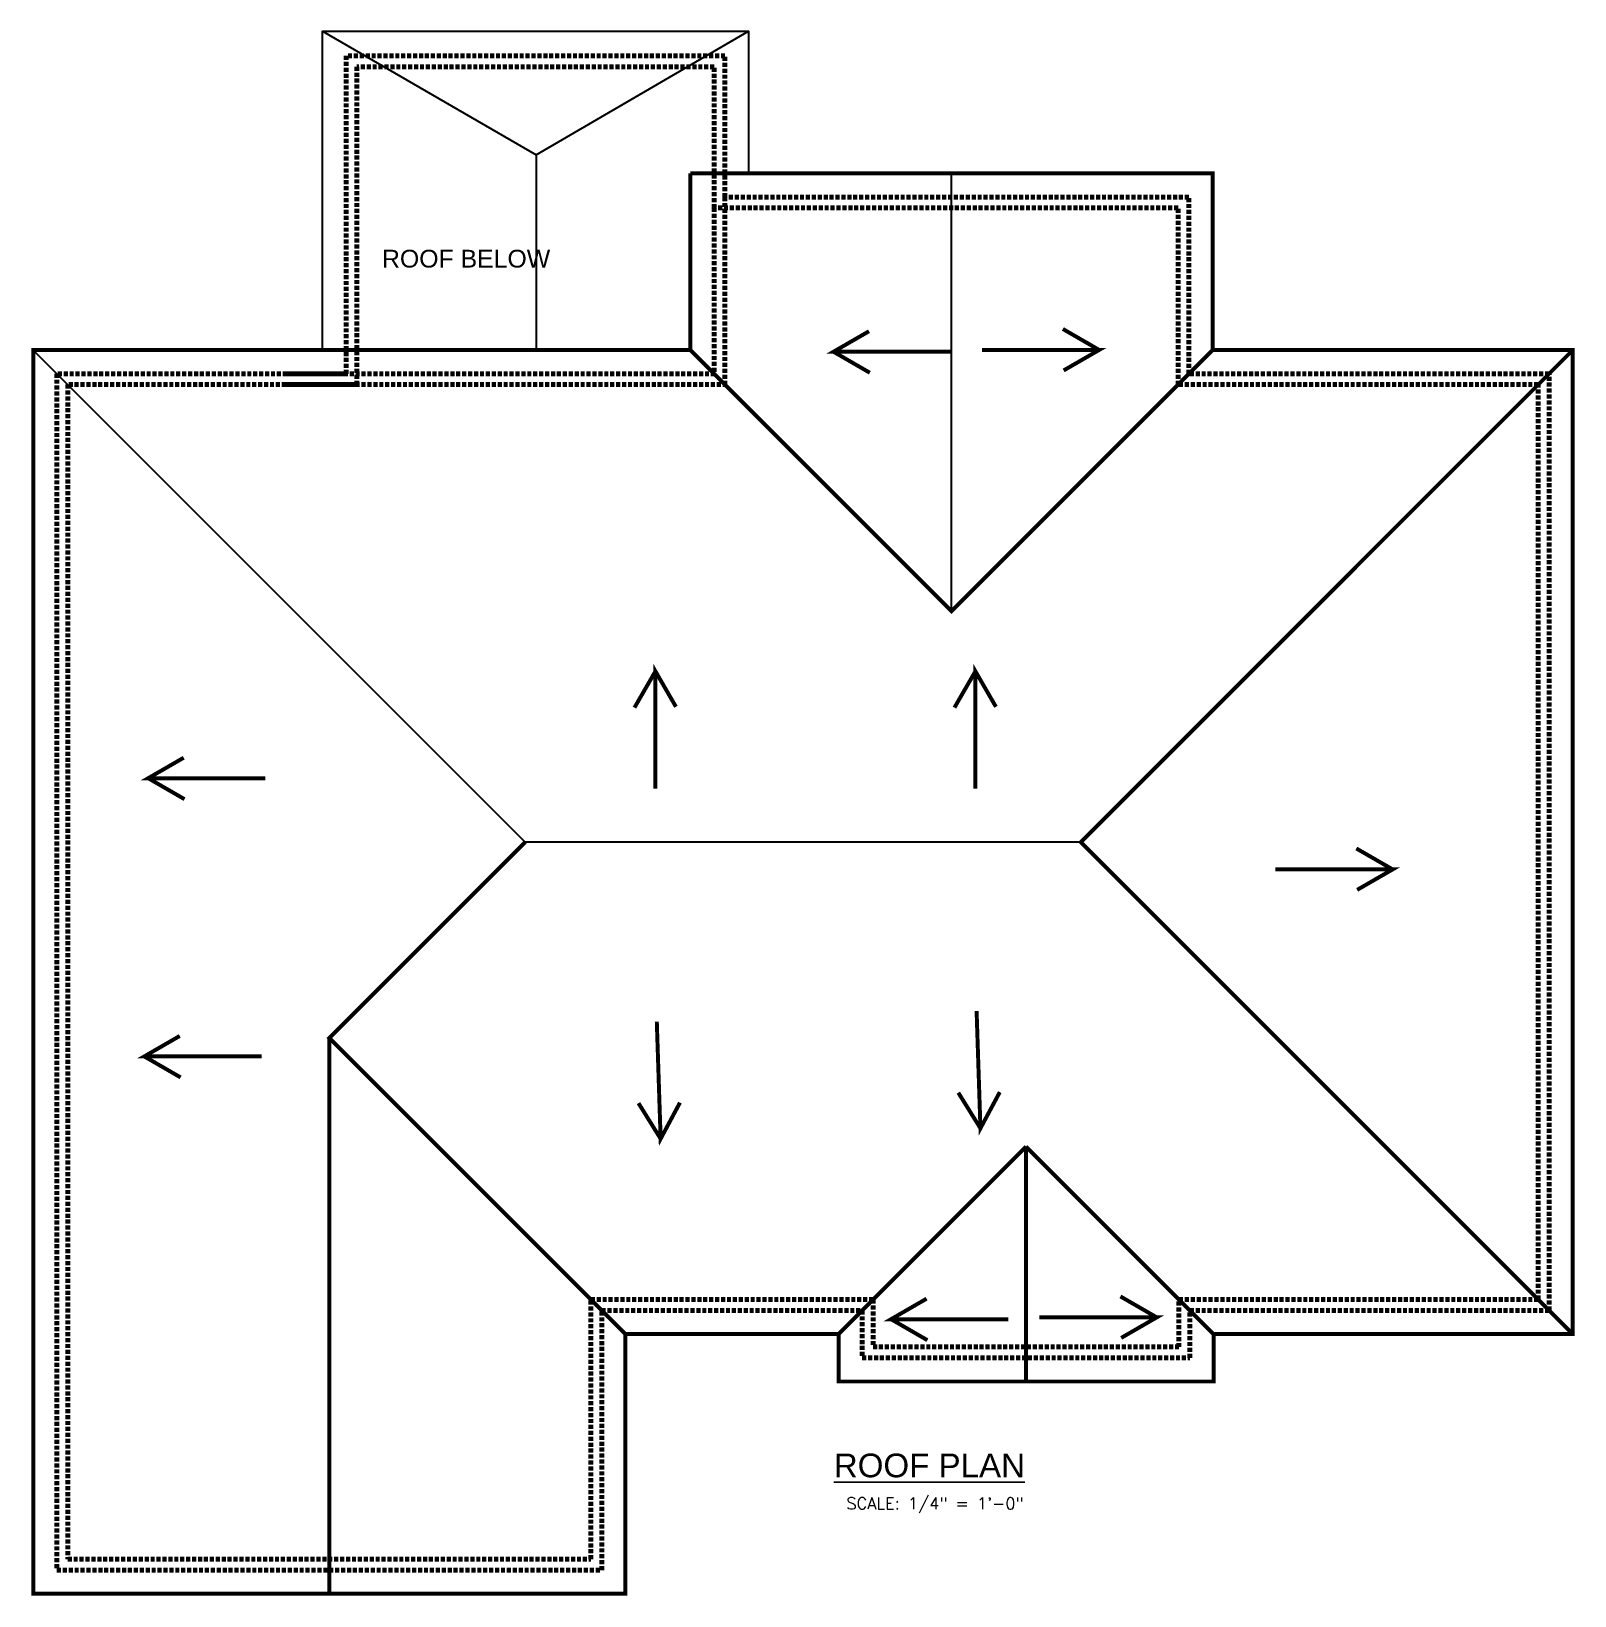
# Model space of a CAD drawing. Extents: x 4834 to 12794, y 1436 to 32221.
# Drawn here: x 8984 to 9766, y 1521 to 2313 of the extents above; entities that cross this region are included whole.
import ezdxf

# ---------------------------------------------------------------- set-up
doc = ezdxf.new("R2010")
doc.units = 0
doc.header["$LTSCALE"] = 8
doc.header["$MEASUREMENT"] = 0
doc.linetypes.add('$3$HIDDEN', pattern=[0.375, 0.25, -0.125])
for name, color, linetype in [('A-LINE', 6, 'Continuous'), ('A-WALLS.', 7, 'Continuous'), ('WALLELEV1-2', 7, 'Continuous')]:
    doc.layers.add(name, color=color, linetype=linetype)
doc.layers.add('A-Wall-New', color=1, linetype='Continuous', lineweight=50)
doc.styles.add('DIM60', font='romans.shx', dxfattribs={"height": 6})
doc.styles.add('TITLE', font='arial.ttf', dxfattribs={"height": 12})

msp = doc.modelspace()

# ---------------------------------------------------------------- texts
at = {"layer": 'A-WALLS.', "color": 7, "linetype": 'Continuous', "lineweight": 25, "style": 'DIM60'}
msp.add_text('SCALE: 1/4" = 1\'-0" ', height=6, dxfattribs=at).set_placement((9396.9964, 1564.34737))
at = {"layer": 'WALLELEV1-2', "color": 4, "attachment_point": 2, "style": 'TITLE'}
for s, insert, char_height, width in [('\\A1;ROOF BELOW', (9204.28558, 2202.39496), 9, 176.5561136), ('\\A1;{\\LROOF PLAN}', (9439.01834, 1592.56519), 12, 235.4081515)]:
    msp.add_mtext(s, dxfattribs=dict(at, insert=insert, char_height=char_height, width=width))

# ---------------------------------------------------------------- linework, layer by layer
at = {"layer": 'A-LINE', "color": 6, "linetype": 'Continuous', "lineweight": 30}
for p, q in [((9131.451, 2313.07547), (9239.7856, 2250.47262)), ((9239.7856, 2250.42411), (9347.451, 2313.07547)), ((9239.7856, 2250.47262), (9239.7856, 2151.57547)), ((9450.21532, 2019.31115), (9450.21532, 2241.07547)), ((8984.97973, 2151.57547), (9234.22513, 1902.33007)), ((9515.73433, 1902.33007), (9234.22513, 1902.33007))]:
    msp.add_line(p, q, dxfattribs=at)
msp.add_lwpolyline([(9131.451, 2151.57547), (9131.451, 2313.07547), (9347.451, 2313.07547), (9347.451, 2241.07547)], dxfattribs=at)
at = {"layer": 'A-LINE', "color": 6, "linetype": 'Continuous', "lineweight": 30, "const_width": 2}
for points in [[(9131.451, 2151.57547), (8984.97973, 2151.57547), (8984.97973, 1521.57547), (9284.97969, 1521.57547), (9284.98011, 1653.08464), (9392.9797, 1653.08434), (9392.97994, 1629.08495), (9582.97936, 1629.08053), (9582.97992, 1653.08467), (9764.97973, 1653.08467), (9764.97973, 2151.57547), (9582.47964, 2151.57547), (9582.47964, 2241.07547), (9347.451, 2241.07547)], [(9317.951, 2151.57547), (9317.951, 2241.07547)], [(9347.451, 2241.07547), (9317.951, 2241.07547)], [(9449.84915, 2150.73537), (9390.43147, 2150.73537), (9408.42048, 2161.12132), (9390.43147, 2150.73537), (9408.8311, 2140.11233)], [(9465.62166, 2151.65484), (9525.03935, 2151.65484), (9507.05034, 2141.26888), (9525.03935, 2151.65484), (9506.63971, 2162.27787)], [(9131.451, 2151.57547), (9317.951, 2151.57547)], [(9582.47964, 2151.57547), (9450.21532, 2019.31115), (9317.951, 2151.57547)], [(9764.97973, 2151.57547), (9515.73433, 1902.33007), (9764.97973, 1653.08467)], [(9300.2136, 1929.45109), (9300.2136, 1988.86877), (9310.59956, 1970.87976), (9300.2136, 1988.86877), (9289.59057, 1970.46914)], [(9462.33325, 1929.45109), (9462.33325, 1988.86877), (9472.7192, 1970.87976), (9462.33325, 1988.86877), (9451.71021, 1970.46914)], [(9102.63351, 1934.69782), (9043.21583, 1934.69782), (9061.20483, 1945.08378), (9043.21583, 1934.69782), (9061.61546, 1924.07479)], [(9284.98011, 1653.08464), (9134.9799, 1803.08485), (9234.22513, 1902.33007)], [(9614.30462, 1888.50539), (9673.7223, 1888.50539), (9655.73329, 1878.11943), (9673.7223, 1888.50539), (9655.32267, 1899.12842)], [(9462.93562, 1816.74429), (9464.88332, 1757.35854), (9474.67402, 1775.67833), (9464.88332, 1757.35854), (9453.66286, 1775.40006)], [(9300.9031, 1811.43004), (9302.8508, 1752.04429), (9312.6415, 1770.36407), (9302.8508, 1752.04429), (9291.63034, 1770.08581)], [(9100.64949, 1793.76052), (9041.23181, 1793.76052), (9059.22081, 1804.14648), (9041.23181, 1793.76052), (9059.63144, 1783.13749)], [(9134.97971, 1521.57547), (9134.97971, 1802.6526)], [(9392.9797, 1653.08476), (9487.97976, 1748.08483)], [(9487.97965, 1629.08274), (9487.97965, 1748.08494)], [(9582.97992, 1653.08467), (9487.97965, 1748.08494)], [(9494.78788, 1661.56784), (9554.20556, 1661.56784), (9536.21656, 1651.18188), (9554.20556, 1661.56784), (9535.80593, 1672.19087)], [(9479.01537, 1660.64837), (9419.59769, 1660.64837), (9437.5867, 1671.03433), (9419.59769, 1660.64837), (9437.99732, 1650.02534)]]:
    msp.add_lwpolyline(points, dxfattribs=at)
at = {"layer": 'A-Wall-New', "linetype": '$3$HIDDEN', "lineweight": 70}
for p, q in [((9335.451, 2229.07547), (9335.451, 2134.07547)), ((9329.951, 2223.57547), (9329.951, 2139.57547)), ((9112.33536, 2139.57547), (9329.951, 2139.57547)), ((9112.33536, 2134.07547), (9335.451, 2134.07547))]:
    msp.add_line(p, q, dxfattribs=at)
for points in [[(9752.97973, 2139.57547), (9570.47964, 2139.57547), (9570.47964, 2229.07547), (9335.451, 2229.07547), (9335.451, 2300.57547), (9143.451, 2300.57547), (9143.451, 2139.57547), (8996.97973, 2139.57547), (8996.97973, 1533.57547), (9272.97973, 1533.57547), (9272.98015, 1665.08467), (9404.97958, 1665.0843), (9404.97982, 1641.08467), (9570.97964, 1641.08081), (9570.9802, 1665.08467), (9752.97973, 1665.08467)], [(9747.47973, 2134.07547), (9564.97964, 2134.07547), (9564.97964, 2223.57547), (9329.951, 2223.57547), (9329.951, 2295.07547), (9148.951, 2295.07547), (9148.951, 2134.07547), (9002.47973, 2134.07547), (9002.47973, 1539.07547), (9267.47975, 1539.07547), (9267.48017, 1670.58469), (9410.47952, 1670.58429), (9410.47976, 1646.58454), (9565.47977, 1646.58094), (9565.48032, 1670.58467), (9747.47973, 1670.58467)]]:
    msp.add_lwpolyline(points, close=True, dxfattribs=at)

msp.set_redraw_order([(e.dxf.handle, doc.entitydb.next_handle()) for e in msp.query("TEXT MTEXT ATTDEF DIMENSION ARC_DIMENSION")])  # texts and dimensions are drawn at this point

doc.saveas('drawing.dxf')
